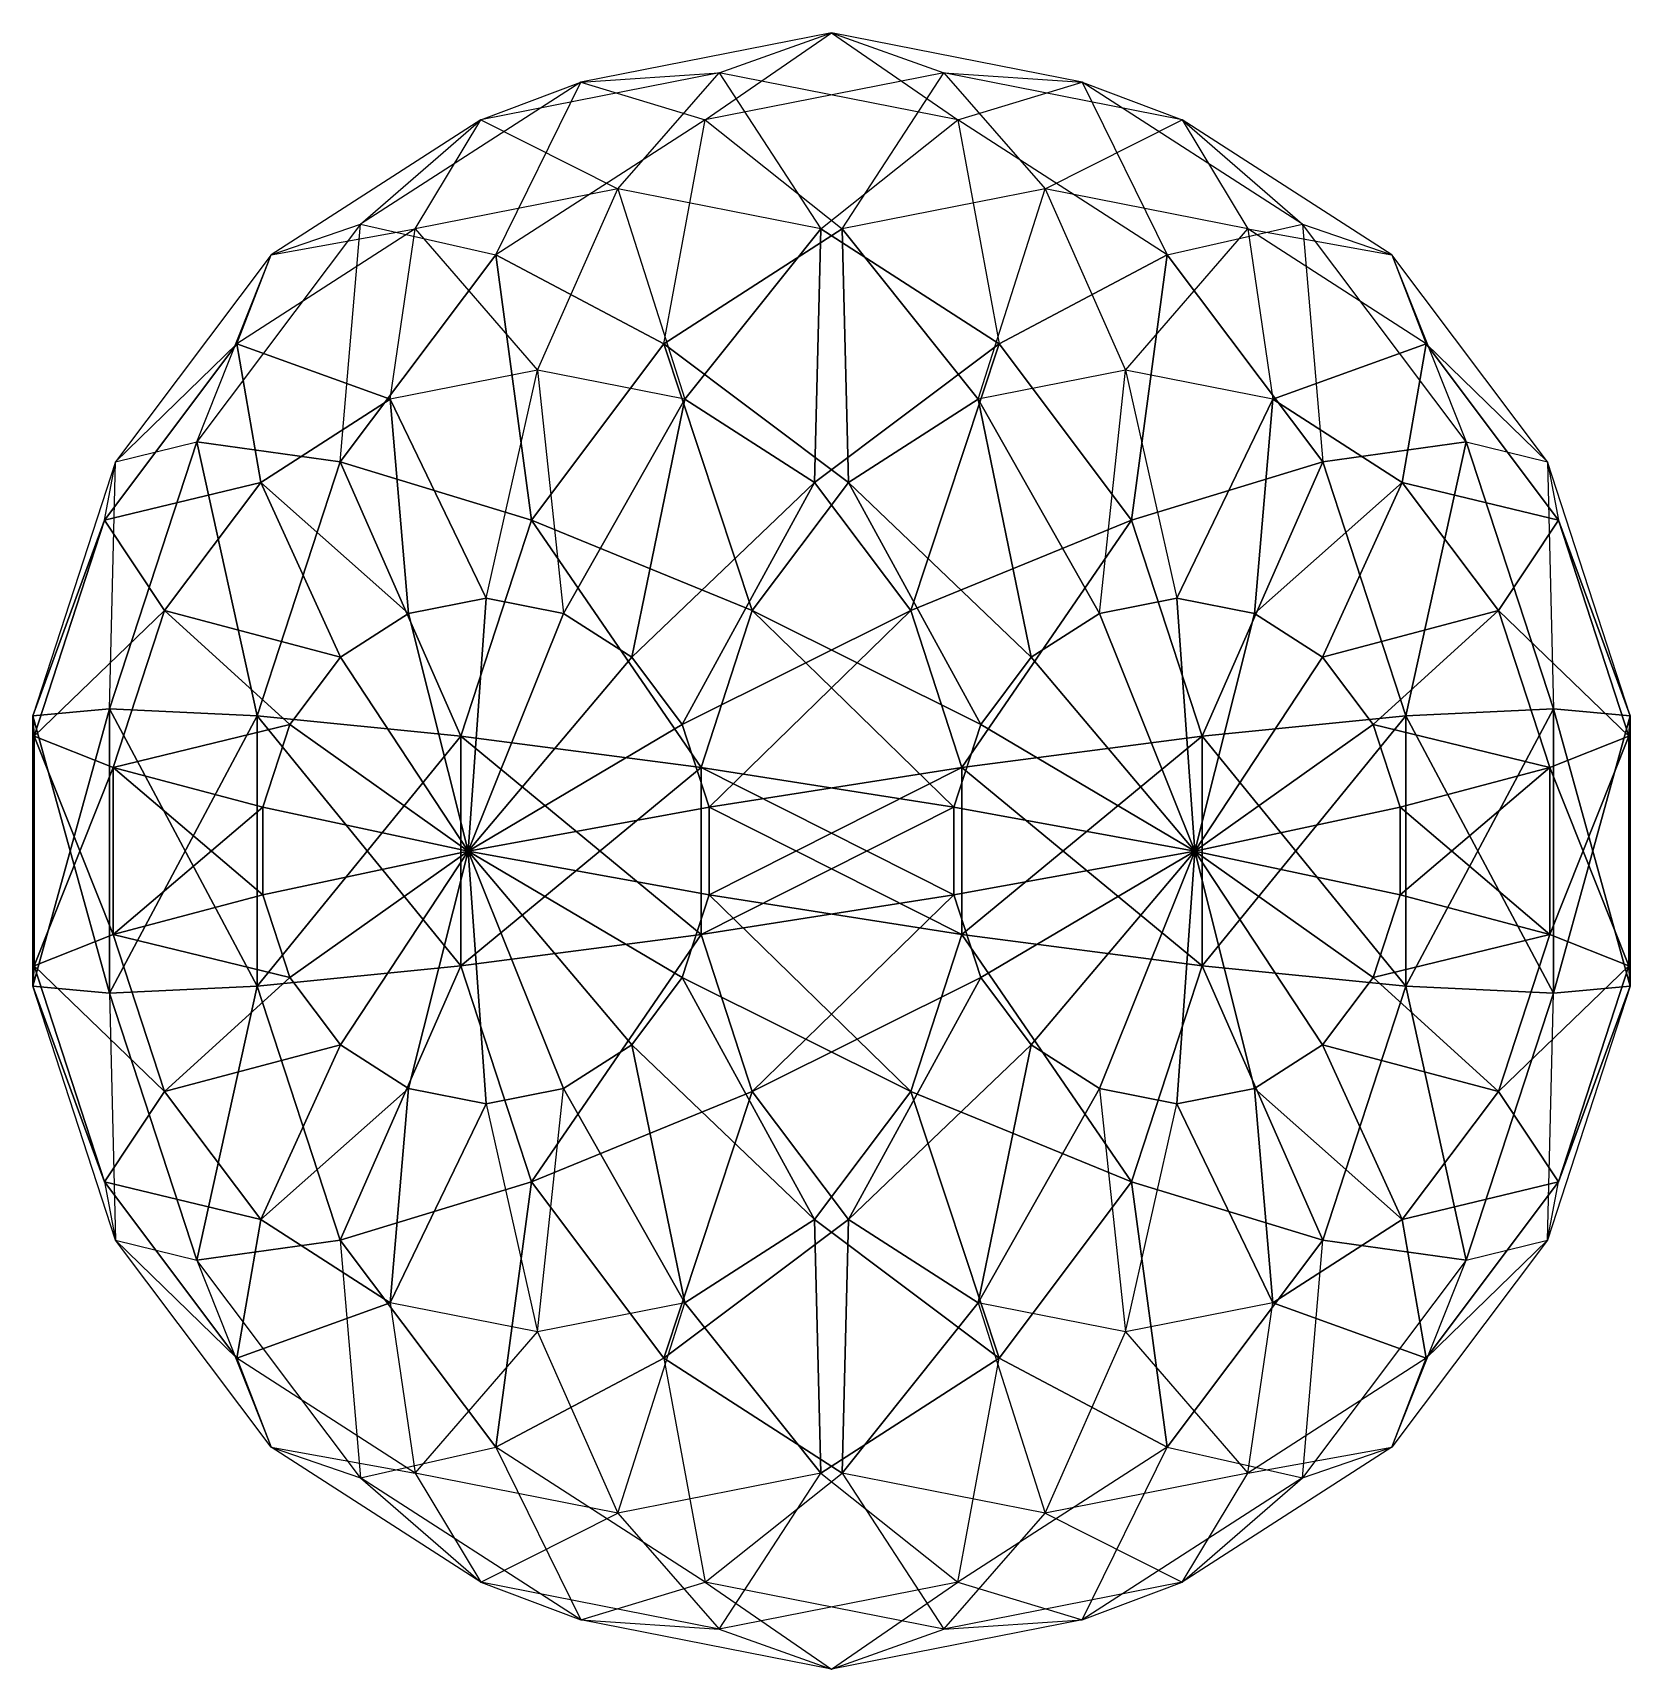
# Model space of a CAD drawing. Header units: metres. Extents: x -103 to 103, y -106 to 106.
import ezdxf

# ---------------------------------------------------------------- set-up
doc = ezdxf.new("R2010")
doc.units = ezdxf.units.M

msp = doc.modelspace()

# ---------------------------------------------------------------- linework, layer by layer
at = {"color": 4, "linetype": 'CONTINUOUS'}
for points in [[(-32.44, 99.48, -14.55), (-16.33, 94.61, -40.35), (0, 105.87)], [(-14.53, 100.68, 26.52), (0, 105.87), (-32.44, 99.48, -14.55)], [(-16.33, 94.61, -40.35), (0, 105.87), (-32.44, 99.48, -14.55)], [(-32.44, 99.48, -14.55), (-14.53, 100.68, 26.52), (0, 105.87)], [(0, 105.87), (14.53, 100.68, -26.52), (-16.33, 94.61, -40.35)], [(-16.33, 94.61, -40.35), (0, 105.87), (14.53, 100.68, -26.52)], [(-14.53, 100.68, 26.52), (0, 105.87), (16.33, 94.61, 40.35)], [(0, 105.87), (16.33, 94.61, 40.35), (-14.53, 100.68, 26.52)], [(0, 105.87), (14.53, 100.68, -26.52), (32.44, 99.48, 14.55)], [(16.33, 94.61, 40.35), (32.44, 99.48, 14.55), (0, 105.87)], [(14.53, 100.68, -26.52), (32.44, 99.48, 14.55), (0, 105.87)], [(0, 105.87), (16.33, 94.61, 40.35), (32.44, 99.48, 14.55)], [(-45.38, 94.61, 12.69), (-32.44, 99.48, -14.55), (-14.53, 100.68, 26.52)], [(-27.63, 85.65, 50.45), (-14.53, 100.68, 26.52), (-45.38, 94.61, 12.69)], [(-32.44, 99.48, -14.55), (-14.53, 100.68, 26.52), (-45.38, 94.61, 12.69)], [(-45.38, 94.61, 12.69), (-27.63, 85.65, 50.45), (-14.53, 100.68, 26.52)], [(-27.63, 85.65, 50.45), (-14.53, 100.68, 26.52), (-1.38, 80.48, 62.21)], [(-14.53, 100.68, 26.52), (-1.38, 80.48, 62.21), (-27.63, 85.65, 50.45)], [(-16.33, 94.61, -40.35), (1.38, 80.48, -62.21), (14.53, 100.68, -26.52)], [(1.38, 80.48, -62.21), (14.53, 100.68, -26.52), (-16.33, 94.61, -40.35)], [(-1.38, 80.48, 62.21), (16.33, 94.61, 40.35), (-14.53, 100.68, 26.52)], [(-14.53, 100.68, 26.52), (-1.38, 80.48, 62.21), (16.33, 94.61, 40.35)], [(14.53, 100.68, -26.52), (27.63, 85.65, -50.45), (1.38, 80.48, -62.21)], [(1.38, 80.48, -62.21), (14.53, 100.68, -26.52), (27.63, 85.65, -50.45)], [(14.53, 100.68, -26.52), (27.63, 85.65, -50.45), (45.38, 94.61, -12.69)], [(32.44, 99.48, 14.55), (45.38, 94.61, -12.69), (14.53, 100.68, -26.52)], [(27.63, 85.65, -50.45), (45.38, 94.61, -12.69), (14.53, 100.68, -26.52)], [(14.53, 100.68, -26.52), (32.44, 99.48, 14.55), (45.38, 94.61, -12.69)], [(-60.97, 81.1, -27.34), (-43.46, 77.13, -52.52), (-32.44, 99.48, -14.55)], [(-45.38, 94.61, 12.69), (-32.44, 99.48, -14.55), (-60.97, 81.1, -27.34)], [(-43.46, 77.13, -52.52), (-32.44, 99.48, -14.55), (-60.97, 81.1, -27.34)], [(-60.97, 81.1, -27.34), (-45.38, 94.61, 12.69), (-32.44, 99.48, -14.55)], [(-32.44, 99.48, -14.55), (-16.33, 94.61, -40.35), (-43.46, 77.13, -52.52)], [(-43.46, 77.13, -52.52), (-32.44, 99.48, -14.55), (-16.33, 94.61, -40.35)], [(16.33, 94.61, 40.35), (32.44, 99.48, 14.55), (43.46, 77.13, 52.52)], [(32.44, 99.48, 14.55), (43.46, 77.13, 52.52), (16.33, 94.61, 40.35)], [(32.44, 99.48, 14.55), (45.38, 94.61, -12.69), (60.97, 81.1, 27.34)], [(43.46, 77.13, 52.52), (60.97, 81.1, 27.34), (32.44, 99.48, 14.55)], [(45.38, 94.61, -12.69), (60.97, 81.1, 27.34), (32.44, 99.48, 14.55)], [(32.44, 99.48, 14.55), (43.46, 77.13, 52.52), (60.97, 81.1, 27.34)], [(-72.51, 77.13, 0.52), (-60.97, 81.1, -27.34), (-45.38, 94.61, 12.69)], [(-53.88, 80.48, 38.68), (-45.38, 94.61, 12.69), (-72.51, 77.13, 0.52)], [(-60.97, 81.1, -27.34), (-45.38, 94.61, 12.69), (-72.51, 77.13, 0.52)], [(-72.51, 77.13, 0.52), (-53.88, 80.48, 38.68), (-45.38, 94.61, 12.69)], [(-53.88, 80.48, 38.68), (-45.38, 94.61, 12.69), (-27.63, 85.65, 50.45)], [(-45.38, 94.61, 12.69), (-27.63, 85.65, 50.45), (-53.88, 80.48, 38.68)], [(-43.46, 77.13, -52.52), (-21.7, 65.61, -72.56), (-16.33, 94.61, -40.35)], [(-21.7, 65.61, -72.56), (-16.33, 94.61, -40.35), (-43.46, 77.13, -52.52)], [(-16.33, 94.61, -40.35), (1.38, 80.48, -62.21), (-21.7, 65.61, -72.56)], [(-21.7, 65.61, -72.56), (-16.33, 94.61, -40.35), (1.38, 80.48, -62.21)], [(-1.38, 80.48, 62.21), (16.33, 94.61, 40.35), (21.7, 65.61, 72.56)], [(16.33, 94.61, 40.35), (21.7, 65.61, 72.56), (-1.38, 80.48, 62.21)], [(21.7, 65.61, 72.56), (43.46, 77.13, 52.52), (16.33, 94.61, 40.35)], [(16.33, 94.61, 40.35), (21.7, 65.61, 72.56), (43.46, 77.13, 52.52)], [(45.38, 94.61, -12.69), (53.88, 80.48, -38.68), (27.63, 85.65, -50.45)], [(27.63, 85.65, -50.45), (45.38, 94.61, -12.69), (53.88, 80.48, -38.68)], [(45.38, 94.61, -12.69), (53.88, 80.48, -38.68), (72.51, 77.13, -0.52)], [(60.97, 81.1, 27.34), (72.51, 77.13, -0.52), (45.38, 94.61, -12.69)], [(53.88, 80.48, -38.68), (72.51, 77.13, -0.52), (45.38, 94.61, -12.69)], [(45.38, 94.61, -12.69), (60.97, 81.1, 27.34), (72.51, 77.13, -0.52)], [(-38.03, 62.23, 69.43), (-27.63, 85.65, 50.45), (-53.88, 80.48, 38.68)], [(-53.88, 80.48, 38.68), (-38.03, 62.23, 69.43), (-27.63, 85.65, 50.45)], [(-38.03, 62.23, 69.43), (-27.63, 85.65, 50.45), (-18.96, 58.47, 77.98)], [(-27.63, 85.65, 50.45), (-18.96, 58.47, 77.98), (-38.03, 62.23, 69.43)], [(-18.96, 58.47, 77.98), (-1.38, 80.48, 62.21), (-27.63, 85.65, 50.45)], [(-27.63, 85.65, 50.45), (-18.96, 58.47, 77.98), (-1.38, 80.48, 62.21)], [(1.38, 80.48, -62.21), (18.96, 58.47, -77.98), (27.63, 85.65, -50.45)], [(18.96, 58.47, -77.98), (27.63, 85.65, -50.45), (1.38, 80.48, -62.21)], [(27.63, 85.65, -50.45), (38.03, 62.23, -69.43), (18.96, 58.47, -77.98)], [(18.96, 58.47, -77.98), (27.63, 85.65, -50.45), (38.03, 62.23, -69.43)], [(27.63, 85.65, -50.45), (38.03, 62.23, -69.43), (53.88, 80.48, -38.68)], [(38.03, 62.23, -69.43), (53.88, 80.48, -38.68), (27.63, 85.65, -50.45)], [(-82.15, 52.93, -36.83), (-63.6, 50.34, -61.55), (-60.97, 81.1, -27.34)], [(-72.51, 77.13, 0.52), (-60.97, 81.1, -27.34), (-82.15, 52.93, -36.83)], [(-63.6, 50.34, -61.55), (-60.97, 81.1, -27.34), (-82.15, 52.93, -36.83)], [(-82.15, 52.93, -36.83), (-72.51, 77.13, 0.52), (-60.97, 81.1, -27.34)], [(-76.96, 65.61, 28.33), (-72.51, 77.13, 0.52), (-53.88, 80.48, 38.68)], [(-57.1, 58.47, 60.88), (-53.88, 80.48, 38.68), (-76.96, 65.61, 28.33)], [(-72.51, 77.13, 0.52), (-53.88, 80.48, 38.68), (-76.96, 65.61, 28.33)], [(-76.96, 65.61, 28.33), (-57.1, 58.47, 60.88), (-53.88, 80.48, 38.68)], [(-60.97, 81.1, -27.34), (-43.46, 77.13, -52.52), (-63.6, 50.34, -61.55)], [(-63.6, 50.34, -61.55), (-60.97, 81.1, -27.34), (-43.46, 77.13, -52.52)], [(-57.1, 58.47, 60.88), (-53.88, 80.48, 38.68), (-38.03, 62.23, 69.43)], [(-53.88, 80.48, 38.68), (-38.03, 62.23, 69.43), (-57.1, 58.47, 60.88)], [(-21.7, 65.61, -72.56), (2.19, 47.67, -85.5), (1.38, 80.48, -62.21)], [(1.38, 80.48, -62.21), (2.19, 47.67, -85.5), (-21.7, 65.61, -72.56)], [(-18.96, 58.47, 77.98), (-1.38, 80.48, 62.21), (-2.19, 47.67, 85.5)], [(-2.19, 47.67, 85.5), (-1.38, 80.48, 62.21), (-18.96, 58.47, 77.98)], [(-2.19, 47.67, 85.5), (21.7, 65.61, 72.56), (-1.38, 80.48, 62.21)], [(-2.19, 47.67, 85.5), (-1.38, 80.48, 62.21), (21.7, 65.61, 72.56)], [(1.38, 80.48, -62.21), (18.96, 58.47, -77.98), (2.19, 47.67, -85.5)], [(1.38, 80.48, -62.21), (2.19, 47.67, -85.5), (18.96, 58.47, -77.98)], [(53.88, 80.48, -38.68), (57.1, 58.47, -60.88), (38.03, 62.23, -69.43)], [(38.03, 62.23, -69.43), (53.88, 80.48, -38.68), (57.1, 58.47, -60.88)], [(43.46, 77.13, 52.52), (60.97, 81.1, 27.34), (63.6, 50.34, 61.55)], [(60.97, 81.1, 27.34), (63.6, 50.34, 61.55), (43.46, 77.13, 52.52)], [(53.88, 80.48, -38.68), (57.1, 58.47, -60.88), (76.96, 65.61, -28.33)], [(72.51, 77.13, -0.52), (76.96, 65.61, -28.33), (53.88, 80.48, -38.68)], [(57.1, 58.47, -60.88), (76.96, 65.61, -28.33), (53.88, 80.48, -38.68)], [(53.88, 80.48, -38.68), (72.51, 77.13, -0.52), (76.96, 65.61, -28.33)], [(60.97, 81.1, 27.34), (72.51, 77.13, -0.52), (82.15, 52.93, 36.83)], [(63.6, 50.34, 61.55), (82.15, 52.93, 36.83), (60.97, 81.1, 27.34)], [(72.51, 77.13, -0.52), (82.15, 52.93, 36.83), (60.97, 81.1, 27.34)], [(60.97, 81.1, 27.34), (63.6, 50.34, 61.55), (82.15, 52.93, 36.83)], [(-92.65, 50.34, -8.51), (-82.15, 52.93, -36.83), (-72.51, 77.13, 0.52)], [(-76.96, 65.61, 28.33), (-72.51, 77.13, 0.52), (-92.65, 50.34, -8.51)], [(-82.15, 52.93, -36.83), (-72.51, 77.13, 0.52), (-92.65, 50.34, -8.51)], [(-92.65, 50.34, -8.51), (-76.96, 65.61, 28.33), (-72.51, 77.13, 0.52)], [(-63.6, 50.34, -61.55), (-38.83, 42.82, -80.24), (-43.46, 77.13, -52.52)], [(-43.46, 77.13, -52.52), (-38.83, 42.82, -80.24), (-63.6, 50.34, -61.55)], [(-43.46, 77.13, -52.52), (-21.7, 65.61, -72.56), (-38.83, 42.82, -80.24)], [(-43.46, 77.13, -52.52), (-38.83, 42.82, -80.24), (-21.7, 65.61, -72.56)], [(21.7, 65.61, 72.56), (43.46, 77.13, 52.52), (38.83, 42.82, 80.24)], [(38.83, 42.82, 80.24), (43.46, 77.13, 52.52), (21.7, 65.61, 72.56)], [(38.83, 42.82, 80.24), (63.6, 50.34, 61.55), (43.46, 77.13, 52.52)], [(38.83, 42.82, 80.24), (43.46, 77.13, 52.52), (63.6, 50.34, 61.55)], [(72.51, 77.13, -0.52), (76.96, 65.61, -28.33), (92.65, 50.34, 8.51)], [(82.15, 52.93, 36.83), (92.65, 50.34, 8.51), (72.51, 77.13, -0.52)], [(76.96, 65.61, -28.33), (92.65, 50.34, 8.51), (72.51, 77.13, -0.52)], [(72.51, 77.13, -0.52), (82.15, 52.93, 36.83), (92.65, 50.34, 8.51)], [(-94.09, 42.82, 20.65), (-92.65, 50.34, -8.51), (-76.96, 65.61, 28.33)], [(-76.96, 65.61, 28.33), (-73.87, 47.67, 53.36), (-94.09, 42.82, 20.65)], [(-92.65, 50.34, -8.51), (-76.96, 65.61, 28.33), (-94.09, 42.82, 20.65)], [(-94.09, 42.82, 20.65), (-73.87, 47.67, 53.36), (-76.96, 65.61, 28.33)], [(-76.96, 65.61, 28.33), (-73.87, 47.67, 53.36), (-57.1, 58.47, 60.88)], [(-76.96, 65.61, 28.33), (-57.1, 58.47, 60.88), (-73.87, 47.67, 53.36)], [(-38.83, 42.82, -80.24), (-10.26, 31.11, -91.08), (-21.7, 65.61, -72.56)], [(-21.7, 65.61, -72.56), (-10.26, 31.11, -91.08), (-38.83, 42.82, -80.24)], [(-21.7, 65.61, -72.56), (2.19, 47.67, -85.5), (-10.26, 31.11, -91.08)], [(-21.7, 65.61, -72.56), (-10.26, 31.11, -91.08), (2.19, 47.67, -85.5)], [(-2.19, 47.67, 85.5), (21.7, 65.61, 72.56), (10.26, 31.11, 91.08)], [(10.26, 31.11, 91.08), (21.7, 65.61, 72.56), (-2.19, 47.67, 85.5)], [(10.26, 31.11, 91.08), (38.83, 42.82, 80.24), (21.7, 65.61, 72.56)], [(10.26, 31.11, 91.08), (21.7, 65.61, 72.56), (38.83, 42.82, 80.24)], [(73.87, 47.67, -53.36), (76.96, 65.61, -28.33), (57.1, 58.47, -60.88)], [(57.1, 58.47, -60.88), (76.96, 65.61, -28.33), (73.87, 47.67, -53.36)], [(73.87, 47.67, -53.36), (76.96, 65.61, -28.33), (94.09, 42.82, -20.65)], [(73.87, 47.67, -53.36), (94.09, 42.82, -20.65), (76.96, 65.61, -28.33)], [(92.65, 50.34, 8.51), (94.09, 42.82, -20.65), (76.96, 65.61, -28.33)], [(76.96, 65.61, -28.33), (92.65, 50.34, 8.51), (94.09, 42.82, -20.65)], [(-44.71, 32.71, 81.62), (-38.03, 62.23, 69.43), (-57.1, 58.47, 60.88)], [(-57.1, 58.47, 60.88), (-44.71, 32.71, 81.62), (-38.03, 62.23, 69.43)], [(-44.71, 32.71, 81.62), (-38.03, 62.23, 69.43), (-34.68, 30.74, 86.12)], [(-38.03, 62.23, 69.43), (-34.68, 30.74, 86.12), (-44.71, 32.71, 81.62)], [(-34.68, 30.74, 86.12), (-18.96, 58.47, 77.98), (-38.03, 62.23, 69.43)], [(-38.03, 62.23, 69.43), (-34.68, 30.74, 86.12), (-18.96, 58.47, 77.98)], [(18.96, 58.47, -77.98), (34.68, 30.74, -86.12), (38.03, 62.23, -69.43)], [(34.68, 30.74, -86.12), (38.03, 62.23, -69.43), (18.96, 58.47, -77.98)], [(38.03, 62.23, -69.43), (44.71, 32.71, -81.62), (34.68, 30.74, -86.12)], [(34.68, 30.74, -86.12), (38.03, 62.23, -69.43), (44.71, 32.71, -81.62)], [(38.03, 62.23, -69.43), (44.71, 32.71, -81.62), (57.1, 58.47, -60.88)], [(44.71, 32.71, -81.62), (57.1, 58.47, -60.88), (38.03, 62.23, -69.43)], [(-57.1, 58.47, 60.88), (-54.73, 30.74, 77.13), (-73.87, 47.67, 53.36)], [(-73.87, 47.67, 53.36), (-54.73, 30.74, 77.13), (-57.1, 58.47, 60.88)], [(-57.1, 58.47, 60.88), (-54.73, 30.74, 77.13), (-44.71, 32.71, 81.62)], [(-57.1, 58.47, 60.88), (-44.71, 32.71, 81.62), (-54.73, 30.74, 77.13)], [(-34.68, 30.74, 86.12), (-18.96, 58.47, 77.98), (-25.86, 25.06, 90.07)], [(-25.86, 25.06, 90.07), (-18.96, 58.47, 77.98), (-34.68, 30.74, 86.12)], [(-25.86, 25.06, 90.07), (-2.19, 47.67, 85.5), (-18.96, 58.47, 77.98)], [(-25.86, 25.06, 90.07), (-18.96, 58.47, 77.98), (-2.19, 47.67, 85.5)], [(2.19, 47.67, -85.5), (25.86, 25.06, -90.07), (18.96, 58.47, -77.98)], [(18.96, 58.47, -77.98), (25.86, 25.06, -90.07), (2.19, 47.67, -85.5)], [(18.96, 58.47, -77.98), (34.68, 30.74, -86.12), (25.86, 25.06, -90.07)], [(18.96, 58.47, -77.98), (25.86, 25.06, -90.07), (34.68, 30.74, -86.12)], [(54.73, 30.74, -77.13), (57.1, 58.47, -60.88), (44.71, 32.71, -81.62)], [(44.71, 32.71, -81.62), (57.1, 58.47, -60.88), (54.73, 30.74, -77.13)], [(54.73, 30.74, -77.13), (57.1, 58.47, -60.88), (73.87, 47.67, -53.36)], [(54.73, 30.74, -77.13), (73.87, 47.67, -53.36), (57.1, 58.47, -60.88)], [(-93.42, 18.38, -41.88), (-74.32, 17.48, -66.35), (-82.15, 52.93, -36.83)], [(-92.65, 50.34, -8.51), (-82.15, 52.93, -36.83), (-93.42, 18.38, -41.88)], [(-82.15, 52.93, -36.83), (-74.32, 17.48, -66.35), (-93.42, 18.38, -41.88)], [(-93.42, 18.38, -41.88), (-92.65, 50.34, -8.51), (-82.15, 52.93, -36.83)], [(-82.15, 52.93, -36.83), (-63.6, 50.34, -61.55), (-74.32, 17.48, -66.35)], [(-82.15, 52.93, -36.83), (-74.32, 17.48, -66.35), (-63.6, 50.34, -61.55)], [(63.6, 50.34, 61.55), (82.15, 52.93, 36.83), (74.32, 17.48, 66.35)], [(74.32, 17.48, 66.35), (82.15, 52.93, 36.83), (63.6, 50.34, 61.55)], [(74.32, 17.48, 66.35), (93.42, 18.38, 41.88), (82.15, 52.93, 36.83)], [(74.32, 17.48, 66.35), (82.15, 52.93, 36.83), (93.42, 18.38, 41.88)], [(82.15, 52.93, 36.83), (92.65, 50.34, 8.51), (93.42, 18.38, 41.88)], [(92.65, 50.34, 8.51), (93.42, 18.38, 41.88), (82.15, 52.93, 36.83)], [(-103.37, 17.48, -13.31), (-93.42, 18.38, -41.88), (-92.65, 50.34, -8.51)], [(-94.09, 42.82, 20.65), (-92.65, 50.34, -8.51), (-103.37, 17.48, -13.31)], [(-93.42, 18.38, -41.88), (-92.65, 50.34, -8.51), (-103.37, 17.48, -13.31)], [(-103.37, 17.48, -13.31), (-94.09, 42.82, 20.65), (-92.65, 50.34, -8.51)], [(-74.32, 17.48, -66.35), (-47.95, 14.87, -84.33), (-63.6, 50.34, -61.55)], [(-63.6, 50.34, -61.55), (-47.95, 14.87, -84.33), (-74.32, 17.48, -66.35)], [(-63.6, 50.34, -61.55), (-38.83, 42.82, -80.24), (-47.95, 14.87, -84.33)], [(-63.6, 50.34, -61.55), (-47.95, 14.87, -84.33), (-38.83, 42.82, -80.24)], [(38.83, 42.82, 80.24), (63.6, 50.34, 61.55), (47.95, 14.87, 84.33)], [(47.95, 14.87, 84.33), (63.6, 50.34, 61.55), (38.83, 42.82, 80.24)], [(47.95, 14.87, 84.33), (74.32, 17.48, 66.35), (63.6, 50.34, 61.55)], [(47.95, 14.87, 84.33), (63.6, 50.34, 61.55), (74.32, 17.48, 66.35)], [(92.65, 50.34, 8.51), (94.09, 42.82, -20.65), (103.37, 17.48, 13.31)], [(93.42, 18.38, 41.88), (103.37, 17.48, 13.31), (92.65, 50.34, 8.51)], [(94.09, 42.82, -20.65), (103.37, 17.48, 13.31), (92.65, 50.34, 8.51)], [(92.65, 50.34, 8.51), (93.42, 18.38, 41.88), (103.37, 17.48, 13.31)], [(-94.09, 42.82, 20.65), (-86.31, 31.11, 47.78), (-73.87, 47.67, 53.36)], [(-94.09, 42.82, 20.65), (-73.87, 47.67, 53.36), (-86.31, 31.11, 47.78)], [(-73.87, 47.67, 53.36), (-63.55, 25.06, 73.18), (-86.31, 31.11, 47.78)], [(-86.31, 31.11, 47.78), (-63.55, 25.06, 73.18), (-73.87, 47.67, 53.36)], [(-73.87, 47.67, 53.36), (-63.55, 25.06, 73.18), (-54.73, 30.74, 77.13)], [(-73.87, 47.67, 53.36), (-54.73, 30.74, 77.13), (-63.55, 25.06, 73.18)], [(-25.86, 25.06, 90.07), (-2.19, 47.67, 85.5), (-19.32, 16.36, 93)], [(-19.32, 16.36, 93), (-2.19, 47.67, 85.5), (-25.86, 25.06, 90.07)], [(-19.32, 16.36, 93), (10.26, 31.11, 91.08), (-2.19, 47.67, 85.5)], [(-19.32, 16.36, 93), (-2.19, 47.67, 85.5), (10.26, 31.11, 91.08)], [(-10.26, 31.11, -91.08), (19.32, 16.36, -93), (2.19, 47.67, -85.5)], [(2.19, 47.67, -85.5), (19.32, 16.36, -93), (-10.26, 31.11, -91.08)], [(2.19, 47.67, -85.5), (25.86, 25.06, -90.07), (19.32, 16.36, -93)], [(2.19, 47.67, -85.5), (19.32, 16.36, -93), (25.86, 25.06, -90.07)], [(63.55, 25.06, -73.18), (73.87, 47.67, -53.36), (54.73, 30.74, -77.13)], [(54.73, 30.74, -77.13), (73.87, 47.67, -53.36), (63.55, 25.06, -73.18)], [(63.55, 25.06, -73.18), (73.87, 47.67, -53.36), (86.31, 31.11, -47.78)], [(63.55, 25.06, -73.18), (86.31, 31.11, -47.78), (73.87, 47.67, -53.36)], [(86.31, 31.11, -47.78), (94.09, 42.82, -20.65), (73.87, 47.67, -53.36)], [(73.87, 47.67, -53.36), (94.09, 42.82, -20.65), (86.31, 31.11, -47.78)], [(-103.37, 17.48, -13.31), (-103.2, 14.87, 16.56), (-94.09, 42.82, 20.65)], [(-103.37, 17.48, -13.31), (-94.09, 42.82, 20.65), (-103.2, 14.87, 16.56)], [(-94.09, 42.82, 20.65), (-86.31, 31.11, 47.78), (-103.2, 14.87, 16.56)], [(-103.2, 14.87, 16.56), (-86.31, 31.11, 47.78), (-94.09, 42.82, 20.65)], [(-47.95, 14.87, -84.33), (-16.88, 10.81, -94.05), (-38.83, 42.82, -80.24)], [(-38.83, 42.82, -80.24), (-16.88, 10.81, -94.05), (-47.95, 14.87, -84.33)], [(-38.83, 42.82, -80.24), (-10.26, 31.11, -91.08), (-16.88, 10.81, -94.05)], [(-38.83, 42.82, -80.24), (-16.88, 10.81, -94.05), (-10.26, 31.11, -91.08)], [(10.26, 31.11, 91.08), (38.83, 42.82, 80.24), (16.88, 10.81, 94.05)], [(16.88, 10.81, 94.05), (38.83, 42.82, 80.24), (10.26, 31.11, 91.08)], [(16.88, 10.81, 94.05), (47.95, 14.87, 84.33), (38.83, 42.82, 80.24)], [(16.88, 10.81, 94.05), (38.83, 42.82, 80.24), (47.95, 14.87, 84.33)], [(86.31, 31.11, -47.78), (94.09, 42.82, -20.65), (103.2, 14.87, -16.56)], [(86.31, 31.11, -47.78), (103.2, 14.87, -16.56), (94.09, 42.82, -20.65)], [(103.2, 14.87, -16.56), (103.37, 17.48, 13.31), (94.09, 42.82, -20.65)], [(94.09, 42.82, -20.65), (103.37, 17.48, 13.31), (103.2, 14.87, -16.56)], [(-47.01, 0, 85.82), (-44.71, 32.71, 81.62), (-54.73, 30.74, 77.13)], [(-54.73, 30.74, 77.13), (-47.01, 0, 85.82), (-44.71, 32.71, 81.62)], [(-47.01, 0, 85.82), (-34.68, 30.74, 86.12), (-44.71, 32.71, 81.62)], [(-47.01, 0, 85.82), (-44.71, 32.71, 81.62), (-47.01, 0, 85.82)], [(-47.01, 0, 85.82), (-44.71, 32.71, 81.62), (-47.01, 0, 85.82)], [(-47.01, 0, 85.82), (-44.71, 32.71, 81.62), (-34.68, 30.74, 86.12)], [(34.68, 30.74, -86.12), (47.01, 0, -85.82), (44.71, 32.71, -81.62)], [(44.71, 32.71, -81.62), (47.01, 0, -85.82), (34.68, 30.74, -86.12)], [(44.71, 32.71, -81.62), (47.01, 0, -85.82), (47.01, 0, -85.82)], [(44.71, 32.71, -81.62), (47.01, 0, -85.82), (54.73, 30.74, -77.13)], [(44.71, 32.71, -81.62), (47.01, 0, -85.82), (47.01, 0, -85.82)], [(47.01, 0, -85.82), (54.73, 30.74, -77.13), (44.71, 32.71, -81.62)], [(-103.2, 14.87, 16.56), (-92.94, 10.81, 44.81), (-86.31, 31.11, 47.78)], [(-103.2, 14.87, 16.56), (-86.31, 31.11, 47.78), (-92.94, 10.81, 44.81)], [(-86.31, 31.11, 47.78), (-70.09, 16.36, 70.24), (-92.94, 10.81, 44.81)], [(-92.94, 10.81, 44.81), (-70.09, 16.36, 70.24), (-86.31, 31.11, 47.78)], [(-86.31, 31.11, 47.78), (-70.09, 16.36, 70.24), (-63.55, 25.06, 73.18)], [(-86.31, 31.11, 47.78), (-63.55, 25.06, 73.18), (-70.09, 16.36, 70.24)], [(-54.73, 30.74, 77.13), (-47.01, 0, 85.82), (-63.55, 25.06, 73.18)], [(-63.55, 25.06, 73.18), (-47.01, 0, 85.82), (-54.73, 30.74, 77.13)], [(-54.73, 30.74, 77.13), (-47.01, 0, 85.82), (-47.01, 0, 85.82)], [(-54.73, 30.74, 77.13), (-47.01, 0, 85.82), (-47.01, 0, 85.82)], [(-47.01, 0, 85.82), (-34.68, 30.74, 86.12), (-25.86, 25.06, 90.07)], [(-47.01, 0, 85.82), (-25.86, 25.06, 90.07), (-34.68, 30.74, 86.12)], [(-19.32, 16.36, 93), (10.26, 31.11, 91.08), (-15.84, 5.68, 94.57)], [(-15.84, 5.68, 94.57), (10.26, 31.11, 91.08), (-19.32, 16.36, 93)], [(-16.88, 10.81, -94.05), (15.84, 5.68, -94.57), (-10.26, 31.11, -91.08)], [(-10.26, 31.11, -91.08), (15.84, 5.68, -94.57), (-16.88, 10.81, -94.05)], [(-15.84, 5.68, 94.57), (16.88, 10.81, 94.05), (10.26, 31.11, 91.08)], [(-15.84, 5.68, 94.57), (10.26, 31.11, 91.08), (16.88, 10.81, 94.05)], [(-10.26, 31.11, -91.08), (19.32, 16.36, -93), (15.84, 5.68, -94.57)], [(-10.26, 31.11, -91.08), (15.84, 5.68, -94.57), (19.32, 16.36, -93)], [(34.68, 30.74, -86.12), (47.01, 0, -85.82), (25.86, 25.06, -90.07)], [(25.86, 25.06, -90.07), (47.01, 0, -85.82), (34.68, 30.74, -86.12)], [(47.01, 0, -85.82), (54.73, 30.74, -77.13), (63.55, 25.06, -73.18)], [(47.01, 0, -85.82), (54.73, 30.74, -77.13), (47.01, 0, -85.82)], [(47.01, 0, -85.82), (63.55, 25.06, -73.18), (54.73, 30.74, -77.13)], [(47.01, 0, -85.82), (54.73, 30.74, -77.13), (47.01, 0, -85.82)], [(70.09, 16.36, -70.24), (86.31, 31.11, -47.78), (63.55, 25.06, -73.18)], [(63.55, 25.06, -73.18), (86.31, 31.11, -47.78), (70.09, 16.36, -70.24)], [(70.09, 16.36, -70.24), (86.31, 31.11, -47.78), (92.94, 10.81, -44.81)], [(70.09, 16.36, -70.24), (92.94, 10.81, -44.81), (86.31, 31.11, -47.78)], [(92.94, 10.81, -44.81), (103.2, 14.87, -16.56), (86.31, 31.11, -47.78)], [(86.31, 31.11, -47.78), (103.2, 14.87, -16.56), (92.94, 10.81, -44.81)], [(-63.55, 25.06, 73.18), (-47.01, 0, 85.82), (-70.09, 16.36, 70.24)], [(-70.09, 16.36, 70.24), (-47.01, 0, 85.82), (-63.55, 25.06, 73.18)], [(-63.55, 25.06, 73.18), (-47.01, 0, 85.82), (-47.01, 0, 85.82)], [(-63.55, 25.06, 73.18), (-47.01, 0, 85.82), (-47.01, 0, 85.82)], [(-47.01, 0, 85.82), (-25.86, 25.06, 90.07), (-19.32, 16.36, 93)], [(-47.01, 0, 85.82), (-25.86, 25.06, 90.07), (-47.01, 0, 85.82)], [(-47.01, 0, 85.82), (-19.32, 16.36, 93), (-25.86, 25.06, 90.07)], [(-47.01, 0, 85.82), (-25.86, 25.06, 90.07), (-47.01, 0, 85.82)], [(25.86, 25.06, -90.07), (47.01, 0, -85.82), (19.32, 16.36, -93)], [(19.32, 16.36, -93), (47.01, 0, -85.82), (25.86, 25.06, -90.07)], [(25.86, 25.06, -90.07), (47.01, 0, -85.82), (47.01, 0, -85.82)], [(25.86, 25.06, -90.07), (47.01, 0, -85.82), (47.01, 0, -85.82)], [(47.01, 0, -85.82), (63.55, 25.06, -73.18), (70.09, 16.36, -70.24)], [(47.01, 0, -85.82), (63.55, 25.06, -73.18), (47.01, 0, -85.82)], [(47.01, 0, -85.82), (70.09, 16.36, -70.24), (63.55, 25.06, -73.18)], [(47.01, 0, -85.82), (63.55, 25.06, -73.18), (47.01, 0, -85.82)], [(-103.37, 17.48, -13.31), (-93.42, 18.38, -41.88), (-103.37, -17.48, -13.31)], [(-103.37, -17.48, -13.31), (-93.42, 18.38, -41.88), (-93.42, -18.38, -41.88)], [(-103.37, 17.48, -13.31), (-93.42, -18.38, -41.88), (-93.42, 18.38, -41.88)], [(-103.37, -17.48, -13.31), (-93.42, -18.38, -41.88), (-103.37, 17.48, -13.31)], [(-103.37, 17.48, -13.31), (-103.2, 14.87, 16.56), (-103.2, -14.87, 16.56)], [(-103.37, 17.48, -13.31), (-103.2, -14.87, 16.56), (-103.37, -17.48, -13.31)], [(-103.37, -17.48, -13.31), (-103.2, 14.87, 16.56), (-103.37, 17.48, -13.31)], [(-93.42, 18.38, -41.88), (-74.32, 17.48, -66.35), (-93.42, -18.38, -41.88)], [(-93.42, -18.38, -41.88), (-74.32, -17.48, -66.35), (-93.42, 18.38, -41.88)], [(-93.42, 18.38, -41.88), (-74.32, -17.48, -66.35), (-74.32, 17.48, -66.35)], [(-93.42, -18.38, -41.88), (-74.32, 17.48, -66.35), (-74.32, -17.48, -66.35)], [(-74.32, 17.48, -66.35), (-47.95, 14.87, -84.33), (-74.32, -17.48, -66.35)], [(-74.32, -17.48, -66.35), (-47.95, -14.87, -84.33), (-74.32, 17.48, -66.35)], [(-74.32, 17.48, -66.35), (-47.95, -14.87, -84.33), (-47.95, 14.87, -84.33)], [(47.95, 14.87, 84.33), (74.32, 17.48, 66.35), (47.95, -14.87, 84.33)], [(47.95, 14.87, 84.33), (74.32, -17.48, 66.35), (74.32, 17.48, 66.35)], [(47.95, -14.87, 84.33), (74.32, 17.48, 66.35), (74.32, -17.48, 66.35)], [(74.32, 17.48, 66.35), (93.42, 18.38, 41.88), (74.32, -17.48, 66.35)], [(74.32, 17.48, 66.35), (93.42, -18.38, 41.88), (93.42, 18.38, 41.88)], [(74.32, -17.48, 66.35), (93.42, 18.38, 41.88), (93.42, -18.38, 41.88)], [(74.32, -17.48, 66.35), (93.42, -18.38, 41.88), (74.32, 17.48, 66.35)], [(93.42, -18.38, 41.88), (103.37, -17.48, 13.31), (93.42, 18.38, 41.88)], [(93.42, 18.38, 41.88), (103.37, 17.48, 13.31), (93.42, -18.38, 41.88)], [(93.42, 18.38, 41.88), (103.37, -17.48, 13.31), (103.37, 17.48, 13.31)], [(93.42, -18.38, 41.88), (103.37, 17.48, 13.31), (103.37, -17.48, 13.31)], [(103.2, -14.87, -16.56), (103.37, -17.48, 13.31), (103.37, 17.48, 13.31)], [(103.2, 14.87, -16.56), (103.37, 17.48, 13.31), (103.37, -17.48, 13.31)], [(103.2, -14.87, -16.56), (103.37, 17.48, 13.31), (103.2, 14.87, -16.56)], [(-103.37, -17.48, -13.31), (-103.2, -14.87, 16.56), (-103.2, 14.87, 16.56)], [(-103.2, 14.87, 16.56), (-92.94, 10.81, 44.81), (-92.94, -10.81, 44.81)], [(-103.2, 14.87, 16.56), (-92.94, -10.81, 44.81), (-103.2, -14.87, 16.56)], [(-103.2, -14.87, 16.56), (-92.94, 10.81, 44.81), (-103.2, 14.87, 16.56)], [(-92.94, 10.81, 44.81), (-73.57, 5.68, 68.68), (-70.09, 16.36, 70.24)], [(-92.94, 10.81, 44.81), (-70.09, 16.36, 70.24), (-73.57, 5.68, 68.68)], [(-74.32, -17.48, -66.35), (-47.95, 14.87, -84.33), (-47.95, -14.87, -84.33)], [(-70.09, 16.36, 70.24), (-47.01, 0, 85.82), (-73.57, 5.68, 68.68)], [(-73.57, 5.68, 68.68), (-47.01, 0, 85.82), (-70.09, 16.36, 70.24)], [(-70.09, 16.36, 70.24), (-47.01, 0, 85.82), (-47.01, 0, 85.82)], [(-70.09, 16.36, 70.24), (-47.01, 0, 85.82), (-47.01, 0, 85.82)], [(-47.95, 14.87, -84.33), (-16.88, 10.81, -94.05), (-47.95, -14.87, -84.33)], [(-47.95, -14.87, -84.33), (-16.88, -10.81, -94.05), (-47.95, 14.87, -84.33)], [(-47.95, 14.87, -84.33), (-16.88, -10.81, -94.05), (-16.88, 10.81, -94.05)], [(-47.01, 0, 85.82), (-19.32, 16.36, 93), (-15.84, 5.68, 94.57)], [(-47.01, 0, 85.82), (-19.32, 16.36, 93), (-47.01, 0, 85.82)], [(-47.01, 0, 85.82), (-15.84, 5.68, 94.57), (-19.32, 16.36, 93)], [(-47.01, 0, 85.82), (-19.32, 16.36, 93), (-47.01, 0, 85.82)], [(19.32, 16.36, -93), (47.01, 0, -85.82), (15.84, 5.68, -94.57)], [(15.84, 5.68, -94.57), (47.01, 0, -85.82), (19.32, 16.36, -93)], [(16.88, 10.81, 94.05), (47.95, 14.87, 84.33), (16.88, -10.81, 94.05)], [(16.88, 10.81, 94.05), (47.95, -14.87, 84.33), (47.95, 14.87, 84.33)], [(16.88, -10.81, 94.05), (47.95, 14.87, 84.33), (47.95, -14.87, 84.33)], [(19.32, 16.36, -93), (47.01, 0, -85.82), (47.01, 0, -85.82)], [(19.32, 16.36, -93), (47.01, 0, -85.82), (47.01, 0, -85.82)], [(47.01, 0, -85.82), (70.09, 16.36, -70.24), (73.57, 5.68, -68.68)], [(47.01, 0, -85.82), (70.09, 16.36, -70.24), (47.01, 0, -85.82)], [(47.01, 0, -85.82), (73.57, 5.68, -68.68), (70.09, 16.36, -70.24)], [(47.01, 0, -85.82), (70.09, 16.36, -70.24), (47.01, 0, -85.82)], [(47.95, -14.87, 84.33), (74.32, -17.48, 66.35), (47.95, 14.87, 84.33)], [(73.57, 5.68, -68.68), (92.94, 10.81, -44.81), (70.09, 16.36, -70.24)], [(70.09, 16.36, -70.24), (92.94, 10.81, -44.81), (73.57, 5.68, -68.68)], [(92.94, -10.81, -44.81), (103.2, -14.87, -16.56), (103.2, 14.87, -16.56)], [(92.94, 10.81, -44.81), (103.2, 14.87, -16.56), (103.2, -14.87, -16.56)], [(92.94, -10.81, -44.81), (103.2, 14.87, -16.56), (92.94, 10.81, -44.81)], [(103.2, 14.87, -16.56), (103.37, -17.48, 13.31), (103.2, -14.87, -16.56)], [(-103.2, -14.87, 16.56), (-92.94, -10.81, 44.81), (-92.94, 10.81, 44.81)], [(-92.94, 10.81, 44.81), (-73.57, 5.68, 68.68), (-73.57, -5.68, 68.68)], [(-92.94, 10.81, 44.81), (-73.57, -5.68, 68.68), (-92.94, -10.81, 44.81)], [(-92.94, -10.81, 44.81), (-73.57, 5.68, 68.68), (-92.94, 10.81, 44.81)], [(-47.95, -14.87, -84.33), (-16.88, 10.81, -94.05), (-16.88, -10.81, -94.05)], [(-16.88, 10.81, -94.05), (15.84, 5.68, -94.57), (-16.88, -10.81, -94.05)], [(-16.88, -10.81, -94.05), (15.84, -5.68, -94.57), (-16.88, 10.81, -94.05)], [(-16.88, 10.81, -94.05), (15.84, -5.68, -94.57), (15.84, 5.68, -94.57)], [(-15.84, 5.68, 94.57), (16.88, 10.81, 94.05), (-15.84, -5.68, 94.57)], [(-15.84, 5.68, 94.57), (16.88, -10.81, 94.05), (16.88, 10.81, 94.05)], [(-15.84, -5.68, 94.57), (16.88, 10.81, 94.05), (16.88, -10.81, 94.05)], [(16.88, -10.81, 94.05), (47.95, -14.87, 84.33), (16.88, 10.81, 94.05)], [(73.57, -5.68, -68.68), (92.94, -10.81, -44.81), (92.94, 10.81, -44.81)], [(73.57, 5.68, -68.68), (92.94, 10.81, -44.81), (92.94, -10.81, -44.81)], [(73.57, -5.68, -68.68), (92.94, 10.81, -44.81), (73.57, 5.68, -68.68)], [(92.94, 10.81, -44.81), (103.2, -14.87, -16.56), (92.94, -10.81, -44.81)], [(-92.94, -10.81, 44.81), (-73.57, -5.68, 68.68), (-73.57, 5.68, 68.68)], [(-73.57, 5.68, 68.68), (-47.01, 0, 85.82), (-47.01, 0, 85.82)], [(-73.57, 5.68, 68.68), (-47.01, 0, 85.82), (-47.01, 0, 85.82)], [(-73.57, 5.68, 68.68), (-47.01, 0, 85.82), (-47.01, 0, 85.82)], [(-73.57, 5.68, 68.68), (-47.01, 0, 85.82), (-73.57, -5.68, 68.68)], [(-73.57, -5.68, 68.68), (-47.01, 0, 85.82), (-73.57, 5.68, 68.68)], [(-47.01, 0, 85.82), (-15.84, 5.68, 94.57), (-47.01, 0, 85.82)], [(-47.01, 0, 85.82), (-15.84, 5.68, 94.57), (-47.01, 0, 85.82)], [(-47.01, 0, 85.82), (-15.84, -5.68, 94.57), (-15.84, 5.68, 94.57)], [(-47.01, 0, 85.82), (-15.84, 5.68, 94.57), (-15.84, -5.68, 94.57)], [(-47.01, 0, 85.82), (-15.84, 5.68, 94.57), (-47.01, 0, 85.82)], [(-16.88, -10.81, -94.05), (15.84, 5.68, -94.57), (15.84, -5.68, -94.57)], [(-15.84, -5.68, 94.57), (16.88, -10.81, 94.05), (-15.84, 5.68, 94.57)], [(15.84, 5.68, -94.57), (47.01, 0, -85.82), (47.01, 0, -85.82)], [(15.84, 5.68, -94.57), (47.01, 0, -85.82), (15.84, -5.68, -94.57)], [(15.84, -5.68, -94.57), (47.01, 0, -85.82), (15.84, 5.68, -94.57)], [(15.84, 5.68, -94.57), (47.01, 0, -85.82), (47.01, 0, -85.82)], [(15.84, 5.68, -94.57), (47.01, 0, -85.82), (47.01, 0, -85.82)], [(47.01, 0, -85.82), (73.57, -5.68, -68.68), (73.57, 5.68, -68.68)], [(47.01, 0, -85.82), (73.57, 5.68, -68.68), (73.57, -5.68, -68.68)], [(47.01, 0, -85.82), (73.57, 5.68, -68.68), (47.01, 0, -85.82)], [(47.01, 0, -85.82), (73.57, 5.68, -68.68), (47.01, 0, -85.82)], [(47.01, 0, -85.82), (73.57, 5.68, -68.68), (47.01, 0, -85.82)], [(73.57, 5.68, -68.68), (92.94, -10.81, -44.81), (73.57, -5.68, -68.68)], [(-73.57, -5.68, 68.68), (-47.01, 0, 85.82), (-47.01, 0, 85.82)], [(-47.01, 0, 85.82), (-15.84, -5.68, 94.57), (-47.01, 0, 85.82)], [(15.84, -5.68, -94.57), (47.01, 0, -85.82), (47.01, 0, -85.82)], [(47.01, 0, -85.82), (73.57, -5.68, -68.68), (47.01, 0, -85.82)], [(-73.57, -5.68, 68.68), (-47.01, 0, 85.82), (-47.01, 0, 85.82)], [(-70.09, -16.36, 70.24), (-47.01, 0, 85.82), (-73.57, -5.68, 68.68)], [(-73.57, -5.68, 68.68), (-47.01, 0, 85.82), (-70.09, -16.36, 70.24)], [(-73.57, -5.68, 68.68), (-47.01, 0, 85.82), (-47.01, 0, 85.82)], [(-70.09, -16.36, 70.24), (-47.01, 0, 85.82), (-47.01, 0, 85.82)], [(-63.55, -25.06, 73.18), (-47.01, 0, 85.82), (-70.09, -16.36, 70.24)], [(-70.09, -16.36, 70.24), (-47.01, 0, 85.82), (-63.55, -25.06, 73.18)], [(-70.09, -16.36, 70.24), (-47.01, 0, 85.82), (-47.01, 0, 85.82)], [(-63.55, -25.06, 73.18), (-47.01, 0, 85.82), (-47.01, 0, 85.82)], [(-54.73, -30.74, 77.13), (-47.01, 0, 85.82), (-63.55, -25.06, 73.18)], [(-63.55, -25.06, 73.18), (-47.01, 0, 85.82), (-54.73, -30.74, 77.13)], [(-63.55, -25.06, 73.18), (-47.01, 0, 85.82), (-47.01, 0, 85.82)], [(-54.73, -30.74, 77.13), (-47.01, 0, 85.82), (-47.01, 0, 85.82)], [(-47.01, 0, 85.82), (-44.71, -32.71, 81.62), (-54.73, -30.74, 77.13)], [(-54.73, -30.74, 77.13), (-47.01, 0, 85.82), (-44.71, -32.71, 81.62)], [(-54.73, -30.74, 77.13), (-47.01, 0, 85.82), (-47.01, 0, 85.82)], [(-47.01, 0, 85.82), (-44.71, -32.71, 81.62), (-47.01, 0, 85.82)], [(-47.01, 0, 85.82), (-34.68, -30.74, 86.12), (-44.71, -32.71, 81.62)], [(-47.01, 0, 85.82), (-34.68, -30.74, 86.12), (-25.86, -25.06, 90.07)], [(-47.01, 0, 85.82), (-25.86, -25.06, 90.07), (-47.01, 0, 85.82)], [(-47.01, 0, 85.82), (-25.86, -25.06, 90.07), (-19.32, -16.36, 93)], [(-47.01, 0, 85.82), (-19.32, -16.36, 93), (-47.01, 0, 85.82)], [(-47.01, 0, 85.82), (-19.32, -16.36, 93), (-15.84, -5.68, 94.57)], [(-47.01, 0, 85.82), (-15.84, -5.68, 94.57), (-47.01, 0, 85.82)], [(-47.01, 0, 85.82), (-44.71, -32.71, 81.62), (-34.68, -30.74, 86.12)], [(-47.01, 0, 85.82), (-44.71, -32.71, 81.62), (-47.01, 0, 85.82)], [(-47.01, 0, 85.82), (-25.86, -25.06, 90.07), (-47.01, 0, 85.82)], [(-47.01, 0, 85.82), (-25.86, -25.06, 90.07), (-34.68, -30.74, 86.12)], [(-47.01, 0, 85.82), (-19.32, -16.36, 93), (-47.01, 0, 85.82)], [(-47.01, 0, 85.82), (-19.32, -16.36, 93), (-25.86, -25.06, 90.07)], [(-47.01, 0, 85.82), (-15.84, -5.68, 94.57), (-47.01, 0, 85.82)], [(-47.01, 0, 85.82), (-15.84, -5.68, 94.57), (-19.32, -16.36, 93)], [(15.84, -5.68, -94.57), (47.01, 0, -85.82), (47.01, 0, -85.82)], [(19.32, -16.36, -93), (47.01, 0, -85.82), (15.84, -5.68, -94.57)], [(15.84, -5.68, -94.57), (47.01, 0, -85.82), (19.32, -16.36, -93)], [(15.84, -5.68, -94.57), (47.01, 0, -85.82), (47.01, 0, -85.82)], [(19.32, -16.36, -93), (47.01, 0, -85.82), (47.01, 0, -85.82)], [(25.86, -25.06, -90.07), (47.01, 0, -85.82), (19.32, -16.36, -93)], [(19.32, -16.36, -93), (47.01, 0, -85.82), (25.86, -25.06, -90.07)], [(19.32, -16.36, -93), (47.01, 0, -85.82), (47.01, 0, -85.82)], [(25.86, -25.06, -90.07), (47.01, 0, -85.82), (47.01, 0, -85.82)], [(34.68, -30.74, -86.12), (47.01, 0, -85.82), (25.86, -25.06, -90.07)], [(25.86, -25.06, -90.07), (47.01, 0, -85.82), (34.68, -30.74, -86.12)], [(25.86, -25.06, -90.07), (47.01, 0, -85.82), (47.01, 0, -85.82)], [(34.68, -30.74, -86.12), (47.01, 0, -85.82), (44.71, -32.71, -81.62)], [(44.71, -32.71, -81.62), (47.01, 0, -85.82), (34.68, -30.74, -86.12)], [(44.71, -32.71, -81.62), (47.01, 0, -85.82), (47.01, 0, -85.82)], [(44.71, -32.71, -81.62), (47.01, 0, -85.82), (54.73, -30.74, -77.13)], [(44.71, -32.71, -81.62), (47.01, 0, -85.82), (47.01, 0, -85.82)], [(47.01, 0, -85.82), (54.73, -30.74, -77.13), (44.71, -32.71, -81.62)], [(47.01, 0, -85.82), (54.73, -30.74, -77.13), (47.01, 0, -85.82)], [(47.01, 0, -85.82), (54.73, -30.74, -77.13), (63.55, -25.06, -73.18)], [(47.01, 0, -85.82), (63.55, -25.06, -73.18), (47.01, 0, -85.82)], [(47.01, 0, -85.82), (63.55, -25.06, -73.18), (70.09, -16.36, -70.24)], [(47.01, 0, -85.82), (70.09, -16.36, -70.24), (47.01, 0, -85.82)], [(47.01, 0, -85.82), (70.09, -16.36, -70.24), (73.57, -5.68, -68.68)], [(47.01, 0, -85.82), (73.57, -5.68, -68.68), (47.01, 0, -85.82)], [(47.01, 0, -85.82), (54.73, -30.74, -77.13), (47.01, 0, -85.82)], [(47.01, 0, -85.82), (63.55, -25.06, -73.18), (47.01, 0, -85.82)], [(47.01, 0, -85.82), (63.55, -25.06, -73.18), (54.73, -30.74, -77.13)], [(47.01, 0, -85.82), (70.09, -16.36, -70.24), (47.01, 0, -85.82)], [(47.01, 0, -85.82), (70.09, -16.36, -70.24), (63.55, -25.06, -73.18)], [(47.01, 0, -85.82), (73.57, -5.68, -68.68), (47.01, 0, -85.82)], [(47.01, 0, -85.82), (73.57, -5.68, -68.68), (70.09, -16.36, -70.24)], [(-92.94, -10.81, 44.81), (-73.57, -5.68, 68.68), (-70.09, -16.36, 70.24)], [(-92.94, -10.81, 44.81), (-70.09, -16.36, 70.24), (-73.57, -5.68, 68.68)], [(-19.32, -16.36, 93), (10.26, -31.11, 91.08), (-15.84, -5.68, 94.57)], [(-15.84, -5.68, 94.57), (10.26, -31.11, 91.08), (-19.32, -16.36, 93)], [(-16.88, -10.81, -94.05), (15.84, -5.68, -94.57), (-10.26, -31.11, -91.08)], [(-10.26, -31.11, -91.08), (15.84, -5.68, -94.57), (-16.88, -10.81, -94.05)], [(-15.84, -5.68, 94.57), (16.88, -10.81, 94.05), (10.26, -31.11, 91.08)], [(-15.84, -5.68, 94.57), (10.26, -31.11, 91.08), (16.88, -10.81, 94.05)], [(-10.26, -31.11, -91.08), (19.32, -16.36, -93), (15.84, -5.68, -94.57)], [(-10.26, -31.11, -91.08), (15.84, -5.68, -94.57), (19.32, -16.36, -93)], [(73.57, -5.68, -68.68), (92.94, -10.81, -44.81), (70.09, -16.36, -70.24)], [(70.09, -16.36, -70.24), (92.94, -10.81, -44.81), (73.57, -5.68, -68.68)], [(-103.2, -14.87, 16.56), (-92.94, -10.81, 44.81), (-86.31, -31.11, 47.78)], [(-103.2, -14.87, 16.56), (-86.31, -31.11, 47.78), (-92.94, -10.81, 44.81)], [(-86.31, -31.11, 47.78), (-70.09, -16.36, 70.24), (-92.94, -10.81, 44.81)], [(-92.94, -10.81, 44.81), (-70.09, -16.36, 70.24), (-86.31, -31.11, 47.78)], [(-47.95, -14.87, -84.33), (-16.88, -10.81, -94.05), (-38.83, -42.82, -80.24)], [(-38.83, -42.82, -80.24), (-16.88, -10.81, -94.05), (-47.95, -14.87, -84.33)], [(-38.83, -42.82, -80.24), (-10.26, -31.11, -91.08), (-16.88, -10.81, -94.05)], [(-38.83, -42.82, -80.24), (-16.88, -10.81, -94.05), (-10.26, -31.11, -91.08)], [(10.26, -31.11, 91.08), (38.83, -42.82, 80.24), (16.88, -10.81, 94.05)], [(16.88, -10.81, 94.05), (38.83, -42.82, 80.24), (10.26, -31.11, 91.08)], [(16.88, -10.81, 94.05), (47.95, -14.87, 84.33), (38.83, -42.82, 80.24)], [(16.88, -10.81, 94.05), (38.83, -42.82, 80.24), (47.95, -14.87, 84.33)], [(70.09, -16.36, -70.24), (86.31, -31.11, -47.78), (92.94, -10.81, -44.81)], [(70.09, -16.36, -70.24), (92.94, -10.81, -44.81), (86.31, -31.11, -47.78)], [(92.94, -10.81, -44.81), (103.2, -14.87, -16.56), (86.31, -31.11, -47.78)], [(86.31, -31.11, -47.78), (103.2, -14.87, -16.56), (92.94, -10.81, -44.81)], [(-103.37, -17.48, -13.31), (-103.2, -14.87, 16.56), (-94.09, -42.82, 20.65)], [(-103.37, -17.48, -13.31), (-94.09, -42.82, 20.65), (-103.2, -14.87, 16.56)], [(-94.09, -42.82, 20.65), (-86.31, -31.11, 47.78), (-103.2, -14.87, 16.56)], [(-103.2, -14.87, 16.56), (-86.31, -31.11, 47.78), (-94.09, -42.82, 20.65)], [(-86.31, -31.11, 47.78), (-70.09, -16.36, 70.24), (-63.55, -25.06, 73.18)], [(-86.31, -31.11, 47.78), (-63.55, -25.06, 73.18), (-70.09, -16.36, 70.24)], [(-74.32, -17.48, -66.35), (-47.95, -14.87, -84.33), (-63.6, -50.34, -61.55)], [(-63.6, -50.34, -61.55), (-47.95, -14.87, -84.33), (-74.32, -17.48, -66.35)], [(-63.6, -50.34, -61.55), (-38.83, -42.82, -80.24), (-47.95, -14.87, -84.33)], [(-63.6, -50.34, -61.55), (-47.95, -14.87, -84.33), (-38.83, -42.82, -80.24)], [(-25.86, -25.06, 90.07), (-2.19, -47.67, 85.5), (-19.32, -16.36, 93)], [(-19.32, -16.36, 93), (-2.19, -47.67, 85.5), (-25.86, -25.06, 90.07)], [(-19.32, -16.36, 93), (10.26, -31.11, 91.08), (-2.19, -47.67, 85.5)], [(-19.32, -16.36, 93), (-2.19, -47.67, 85.5), (10.26, -31.11, 91.08)], [(-10.26, -31.11, -91.08), (19.32, -16.36, -93), (2.19, -47.67, -85.5)], [(2.19, -47.67, -85.5), (19.32, -16.36, -93), (-10.26, -31.11, -91.08)], [(2.19, -47.67, -85.5), (25.86, -25.06, -90.07), (19.32, -16.36, -93)], [(2.19, -47.67, -85.5), (19.32, -16.36, -93), (25.86, -25.06, -90.07)], [(38.83, -42.82, 80.24), (63.6, -50.34, 61.55), (47.95, -14.87, 84.33)], [(47.95, -14.87, 84.33), (63.6, -50.34, 61.55), (38.83, -42.82, 80.24)], [(47.95, -14.87, 84.33), (74.32, -17.48, 66.35), (63.6, -50.34, 61.55)], [(47.95, -14.87, 84.33), (63.6, -50.34, 61.55), (74.32, -17.48, 66.35)], [(70.09, -16.36, -70.24), (86.31, -31.11, -47.78), (63.55, -25.06, -73.18)], [(63.55, -25.06, -73.18), (86.31, -31.11, -47.78), (70.09, -16.36, -70.24)], [(86.31, -31.11, -47.78), (94.09, -42.82, -20.65), (103.2, -14.87, -16.56)], [(86.31, -31.11, -47.78), (103.2, -14.87, -16.56), (94.09, -42.82, -20.65)], [(103.2, -14.87, -16.56), (103.37, -17.48, 13.31), (94.09, -42.82, -20.65)], [(94.09, -42.82, -20.65), (103.37, -17.48, 13.31), (103.2, -14.87, -16.56)], [(-103.37, -17.48, -13.31), (-93.42, -18.38, -41.88), (-92.65, -50.34, -8.51)], [(-94.09, -42.82, 20.65), (-92.65, -50.34, -8.51), (-103.37, -17.48, -13.31)], [(-93.42, -18.38, -41.88), (-92.65, -50.34, -8.51), (-103.37, -17.48, -13.31)], [(-103.37, -17.48, -13.31), (-94.09, -42.82, 20.65), (-92.65, -50.34, -8.51)], [(-93.42, -18.38, -41.88), (-74.32, -17.48, -66.35), (-82.15, -52.93, -36.83)], [(-82.15, -52.93, -36.83), (-74.32, -17.48, -66.35), (-93.42, -18.38, -41.88)], [(-92.65, -50.34, -8.51), (-82.15, -52.93, -36.83), (-93.42, -18.38, -41.88)], [(-93.42, -18.38, -41.88), (-92.65, -50.34, -8.51), (-82.15, -52.93, -36.83)], [(-82.15, -52.93, -36.83), (-63.6, -50.34, -61.55), (-74.32, -17.48, -66.35)], [(-82.15, -52.93, -36.83), (-74.32, -17.48, -66.35), (-63.6, -50.34, -61.55)], [(63.6, -50.34, 61.55), (82.15, -52.93, 36.83), (74.32, -17.48, 66.35)], [(74.32, -17.48, 66.35), (82.15, -52.93, 36.83), (63.6, -50.34, 61.55)], [(74.32, -17.48, 66.35), (93.42, -18.38, 41.88), (82.15, -52.93, 36.83)], [(74.32, -17.48, 66.35), (82.15, -52.93, 36.83), (93.42, -18.38, 41.88)], [(82.15, -52.93, 36.83), (92.65, -50.34, 8.51), (93.42, -18.38, 41.88)], [(92.65, -50.34, 8.51), (93.42, -18.38, 41.88), (82.15, -52.93, 36.83)], [(92.65, -50.34, 8.51), (94.09, -42.82, -20.65), (103.37, -17.48, 13.31)], [(93.42, -18.38, 41.88), (103.37, -17.48, 13.31), (92.65, -50.34, 8.51)], [(94.09, -42.82, -20.65), (103.37, -17.48, 13.31), (92.65, -50.34, 8.51)], [(92.65, -50.34, 8.51), (93.42, -18.38, 41.88), (103.37, -17.48, 13.31)], [(-73.87, -47.67, 53.36), (-63.55, -25.06, 73.18), (-86.31, -31.11, 47.78)], [(-86.31, -31.11, 47.78), (-63.55, -25.06, 73.18), (-73.87, -47.67, 53.36)], [(-73.87, -47.67, 53.36), (-63.55, -25.06, 73.18), (-54.73, -30.74, 77.13)], [(-73.87, -47.67, 53.36), (-54.73, -30.74, 77.13), (-63.55, -25.06, 73.18)], [(-34.68, -30.74, 86.12), (-18.96, -58.47, 77.98), (-25.86, -25.06, 90.07)], [(-25.86, -25.06, 90.07), (-18.96, -58.47, 77.98), (-34.68, -30.74, 86.12)], [(-25.86, -25.06, 90.07), (-2.19, -47.67, 85.5), (-18.96, -58.47, 77.98)], [(-25.86, -25.06, 90.07), (-18.96, -58.47, 77.98), (-2.19, -47.67, 85.5)], [(2.19, -47.67, -85.5), (25.86, -25.06, -90.07), (18.96, -58.47, -77.98)], [(18.96, -58.47, -77.98), (25.86, -25.06, -90.07), (2.19, -47.67, -85.5)], [(18.96, -58.47, -77.98), (34.68, -30.74, -86.12), (25.86, -25.06, -90.07)], [(18.96, -58.47, -77.98), (25.86, -25.06, -90.07), (34.68, -30.74, -86.12)], [(63.55, -25.06, -73.18), (73.87, -47.67, -53.36), (54.73, -30.74, -77.13)], [(54.73, -30.74, -77.13), (73.87, -47.67, -53.36), (63.55, -25.06, -73.18)], [(63.55, -25.06, -73.18), (73.87, -47.67, -53.36), (86.31, -31.11, -47.78)], [(63.55, -25.06, -73.18), (86.31, -31.11, -47.78), (73.87, -47.67, -53.36)], [(-94.09, -42.82, 20.65), (-86.31, -31.11, 47.78), (-73.87, -47.67, 53.36)], [(-94.09, -42.82, 20.65), (-73.87, -47.67, 53.36), (-86.31, -31.11, 47.78)], [(-57.1, -58.47, 60.88), (-54.73, -30.74, 77.13), (-73.87, -47.67, 53.36)], [(-73.87, -47.67, 53.36), (-54.73, -30.74, 77.13), (-57.1, -58.47, 60.88)], [(-57.1, -58.47, 60.88), (-54.73, -30.74, 77.13), (-44.71, -32.71, 81.62)], [(-57.1, -58.47, 60.88), (-44.71, -32.71, 81.62), (-54.73, -30.74, 77.13)], [(-44.71, -32.71, 81.62), (-38.03, -62.23, 69.43), (-34.68, -30.74, 86.12)], [(-38.03, -62.23, 69.43), (-34.68, -30.74, 86.12), (-44.71, -32.71, 81.62)], [(-38.83, -42.82, -80.24), (-10.26, -31.11, -91.08), (-21.7, -65.61, -72.56)], [(-21.7, -65.61, -72.56), (-10.26, -31.11, -91.08), (-38.83, -42.82, -80.24)], [(-34.68, -30.74, 86.12), (-18.96, -58.47, 77.98), (-38.03, -62.23, 69.43)], [(-38.03, -62.23, 69.43), (-34.68, -30.74, 86.12), (-18.96, -58.47, 77.98)], [(-21.7, -65.61, -72.56), (2.19, -47.67, -85.5), (-10.26, -31.11, -91.08)], [(-21.7, -65.61, -72.56), (-10.26, -31.11, -91.08), (2.19, -47.67, -85.5)], [(-2.19, -47.67, 85.5), (21.7, -65.61, 72.56), (10.26, -31.11, 91.08)], [(10.26, -31.11, 91.08), (21.7, -65.61, 72.56), (-2.19, -47.67, 85.5)], [(10.26, -31.11, 91.08), (38.83, -42.82, 80.24), (21.7, -65.61, 72.56)], [(10.26, -31.11, 91.08), (21.7, -65.61, 72.56), (38.83, -42.82, 80.24)], [(18.96, -58.47, -77.98), (34.68, -30.74, -86.12), (38.03, -62.23, -69.43)], [(34.68, -30.74, -86.12), (38.03, -62.23, -69.43), (18.96, -58.47, -77.98)], [(38.03, -62.23, -69.43), (44.71, -32.71, -81.62), (34.68, -30.74, -86.12)], [(34.68, -30.74, -86.12), (38.03, -62.23, -69.43), (44.71, -32.71, -81.62)], [(54.73, -30.74, -77.13), (57.1, -58.47, -60.88), (44.71, -32.71, -81.62)], [(44.71, -32.71, -81.62), (57.1, -58.47, -60.88), (54.73, -30.74, -77.13)], [(54.73, -30.74, -77.13), (57.1, -58.47, -60.88), (73.87, -47.67, -53.36)], [(54.73, -30.74, -77.13), (73.87, -47.67, -53.36), (57.1, -58.47, -60.88)], [(86.31, -31.11, -47.78), (94.09, -42.82, -20.65), (73.87, -47.67, -53.36)], [(73.87, -47.67, -53.36), (94.09, -42.82, -20.65), (86.31, -31.11, -47.78)], [(-44.71, -32.71, 81.62), (-38.03, -62.23, 69.43), (-57.1, -58.47, 60.88)], [(-57.1, -58.47, 60.88), (-44.71, -32.71, 81.62), (-38.03, -62.23, 69.43)], [(38.03, -62.23, -69.43), (44.71, -32.71, -81.62), (57.1, -58.47, -60.88)], [(44.71, -32.71, -81.62), (57.1, -58.47, -60.88), (38.03, -62.23, -69.43)], [(-94.09, -42.82, 20.65), (-92.65, -50.34, -8.51), (-76.96, -65.61, 28.33)], [(-76.96, -65.61, 28.33), (-73.87, -47.67, 53.36), (-94.09, -42.82, 20.65)], [(-92.65, -50.34, -8.51), (-76.96, -65.61, 28.33), (-94.09, -42.82, 20.65)], [(-94.09, -42.82, 20.65), (-73.87, -47.67, 53.36), (-76.96, -65.61, 28.33)], [(-63.6, -50.34, -61.55), (-38.83, -42.82, -80.24), (-43.46, -77.13, -52.52)], [(-43.46, -77.13, -52.52), (-38.83, -42.82, -80.24), (-63.6, -50.34, -61.55)], [(-43.46, -77.13, -52.52), (-21.7, -65.61, -72.56), (-38.83, -42.82, -80.24)], [(-43.46, -77.13, -52.52), (-38.83, -42.82, -80.24), (-21.7, -65.61, -72.56)], [(21.7, -65.61, 72.56), (43.46, -77.13, 52.52), (38.83, -42.82, 80.24)], [(38.83, -42.82, 80.24), (43.46, -77.13, 52.52), (21.7, -65.61, 72.56)], [(38.83, -42.82, 80.24), (63.6, -50.34, 61.55), (43.46, -77.13, 52.52)], [(38.83, -42.82, 80.24), (43.46, -77.13, 52.52), (63.6, -50.34, 61.55)], [(73.87, -47.67, -53.36), (76.96, -65.61, -28.33), (94.09, -42.82, -20.65)], [(73.87, -47.67, -53.36), (94.09, -42.82, -20.65), (76.96, -65.61, -28.33)], [(92.65, -50.34, 8.51), (94.09, -42.82, -20.65), (76.96, -65.61, -28.33)], [(76.96, -65.61, -28.33), (92.65, -50.34, 8.51), (94.09, -42.82, -20.65)], [(-76.96, -65.61, 28.33), (-73.87, -47.67, 53.36), (-57.1, -58.47, 60.88)], [(-76.96, -65.61, 28.33), (-57.1, -58.47, 60.88), (-73.87, -47.67, 53.36)], [(-21.7, -65.61, -72.56), (2.19, -47.67, -85.5), (1.38, -80.48, -62.21)], [(1.38, -80.48, -62.21), (2.19, -47.67, -85.5), (-21.7, -65.61, -72.56)], [(-18.96, -58.47, 77.98), (-1.38, -80.48, 62.21), (-2.19, -47.67, 85.5)], [(-2.19, -47.67, 85.5), (-1.38, -80.48, 62.21), (-18.96, -58.47, 77.98)], [(-2.19, -47.67, 85.5), (21.7, -65.61, 72.56), (-1.38, -80.48, 62.21)], [(-2.19, -47.67, 85.5), (-1.38, -80.48, 62.21), (21.7, -65.61, 72.56)], [(1.38, -80.48, -62.21), (18.96, -58.47, -77.98), (2.19, -47.67, -85.5)], [(1.38, -80.48, -62.21), (2.19, -47.67, -85.5), (18.96, -58.47, -77.98)], [(73.87, -47.67, -53.36), (76.96, -65.61, -28.33), (57.1, -58.47, -60.88)], [(57.1, -58.47, -60.88), (76.96, -65.61, -28.33), (73.87, -47.67, -53.36)], [(-92.65, -50.34, -8.51), (-82.15, -52.93, -36.83), (-72.51, -77.13, 0.52)], [(-76.96, -65.61, 28.33), (-72.51, -77.13, 0.52), (-92.65, -50.34, -8.51)], [(-82.15, -52.93, -36.83), (-72.51, -77.13, 0.52), (-92.65, -50.34, -8.51)], [(-92.65, -50.34, -8.51), (-76.96, -65.61, 28.33), (-72.51, -77.13, 0.52)], [(-82.15, -52.93, -36.83), (-63.6, -50.34, -61.55), (-60.97, -81.1, -27.34)], [(-63.6, -50.34, -61.55), (-60.97, -81.1, -27.34), (-82.15, -52.93, -36.83)], [(-60.97, -81.1, -27.34), (-43.46, -77.13, -52.52), (-63.6, -50.34, -61.55)], [(-63.6, -50.34, -61.55), (-60.97, -81.1, -27.34), (-43.46, -77.13, -52.52)], [(43.46, -77.13, 52.52), (60.97, -81.1, 27.34), (63.6, -50.34, 61.55)], [(60.97, -81.1, 27.34), (63.6, -50.34, 61.55), (43.46, -77.13, 52.52)], [(63.6, -50.34, 61.55), (82.15, -52.93, 36.83), (60.97, -81.1, 27.34)], [(60.97, -81.1, 27.34), (63.6, -50.34, 61.55), (82.15, -52.93, 36.83)], [(72.51, -77.13, -0.52), (76.96, -65.61, -28.33), (92.65, -50.34, 8.51)], [(82.15, -52.93, 36.83), (92.65, -50.34, 8.51), (72.51, -77.13, -0.52)], [(76.96, -65.61, -28.33), (92.65, -50.34, 8.51), (72.51, -77.13, -0.52)], [(72.51, -77.13, -0.52), (82.15, -52.93, 36.83), (92.65, -50.34, 8.51)], [(-72.51, -77.13, 0.52), (-60.97, -81.1, -27.34), (-82.15, -52.93, -36.83)], [(-82.15, -52.93, -36.83), (-72.51, -77.13, 0.52), (-60.97, -81.1, -27.34)], [(60.97, -81.1, 27.34), (72.51, -77.13, -0.52), (82.15, -52.93, 36.83)], [(72.51, -77.13, -0.52), (82.15, -52.93, 36.83), (60.97, -81.1, 27.34)], [(-57.1, -58.47, 60.88), (-53.88, -80.48, 38.68), (-76.96, -65.61, 28.33)], [(-76.96, -65.61, 28.33), (-57.1, -58.47, 60.88), (-53.88, -80.48, 38.68)], [(-57.1, -58.47, 60.88), (-53.88, -80.48, 38.68), (-38.03, -62.23, 69.43)], [(-53.88, -80.48, 38.68), (-38.03, -62.23, 69.43), (-57.1, -58.47, 60.88)], [(-38.03, -62.23, 69.43), (-27.63, -85.65, 50.45), (-18.96, -58.47, 77.98)], [(-27.63, -85.65, 50.45), (-18.96, -58.47, 77.98), (-38.03, -62.23, 69.43)], [(-18.96, -58.47, 77.98), (-1.38, -80.48, 62.21), (-27.63, -85.65, 50.45)], [(-27.63, -85.65, 50.45), (-18.96, -58.47, 77.98), (-1.38, -80.48, 62.21)], [(1.38, -80.48, -62.21), (18.96, -58.47, -77.98), (27.63, -85.65, -50.45)], [(18.96, -58.47, -77.98), (27.63, -85.65, -50.45), (1.38, -80.48, -62.21)], [(27.63, -85.65, -50.45), (38.03, -62.23, -69.43), (18.96, -58.47, -77.98)], [(18.96, -58.47, -77.98), (27.63, -85.65, -50.45), (38.03, -62.23, -69.43)], [(53.88, -80.48, -38.68), (57.1, -58.47, -60.88), (38.03, -62.23, -69.43)], [(38.03, -62.23, -69.43), (53.88, -80.48, -38.68), (57.1, -58.47, -60.88)], [(53.88, -80.48, -38.68), (57.1, -58.47, -60.88), (76.96, -65.61, -28.33)], [(57.1, -58.47, -60.88), (76.96, -65.61, -28.33), (53.88, -80.48, -38.68)], [(-38.03, -62.23, 69.43), (-27.63, -85.65, 50.45), (-53.88, -80.48, 38.68)], [(-53.88, -80.48, 38.68), (-38.03, -62.23, 69.43), (-27.63, -85.65, 50.45)], [(27.63, -85.65, -50.45), (38.03, -62.23, -69.43), (53.88, -80.48, -38.68)], [(38.03, -62.23, -69.43), (53.88, -80.48, -38.68), (27.63, -85.65, -50.45)], [(-76.96, -65.61, 28.33), (-72.51, -77.13, 0.52), (-53.88, -80.48, 38.68)], [(-72.51, -77.13, 0.52), (-53.88, -80.48, 38.68), (-76.96, -65.61, 28.33)], [(-43.46, -77.13, -52.52), (-21.7, -65.61, -72.56), (-16.33, -94.61, -40.35)], [(-21.7, -65.61, -72.56), (-16.33, -94.61, -40.35), (-43.46, -77.13, -52.52)], [(-16.33, -94.61, -40.35), (1.38, -80.48, -62.21), (-21.7, -65.61, -72.56)], [(-21.7, -65.61, -72.56), (-16.33, -94.61, -40.35), (1.38, -80.48, -62.21)], [(-1.38, -80.48, 62.21), (16.33, -94.61, 40.35), (21.7, -65.61, 72.56)], [(16.33, -94.61, 40.35), (21.7, -65.61, 72.56), (-1.38, -80.48, 62.21)], [(21.7, -65.61, 72.56), (43.46, -77.13, 52.52), (16.33, -94.61, 40.35)], [(16.33, -94.61, 40.35), (21.7, -65.61, 72.56), (43.46, -77.13, 52.52)], [(72.51, -77.13, -0.52), (76.96, -65.61, -28.33), (53.88, -80.48, -38.68)], [(53.88, -80.48, -38.68), (72.51, -77.13, -0.52), (76.96, -65.61, -28.33)], [(-72.51, -77.13, 0.52), (-60.97, -81.1, -27.34), (-45.38, -94.61, 12.69)], [(-53.88, -80.48, 38.68), (-45.38, -94.61, 12.69), (-72.51, -77.13, 0.52)], [(-60.97, -81.1, -27.34), (-45.38, -94.61, 12.69), (-72.51, -77.13, 0.52)], [(-72.51, -77.13, 0.52), (-53.88, -80.48, 38.68), (-45.38, -94.61, 12.69)], [(-60.97, -81.1, -27.34), (-43.46, -77.13, -52.52), (-32.44, -99.48, -14.55)], [(-43.46, -77.13, -52.52), (-32.44, -99.48, -14.55), (-60.97, -81.1, -27.34)], [(-32.44, -99.48, -14.55), (-16.33, -94.61, -40.35), (-43.46, -77.13, -52.52)], [(-43.46, -77.13, -52.52), (-32.44, -99.48, -14.55), (-16.33, -94.61, -40.35)], [(16.33, -94.61, 40.35), (32.44, -99.48, 14.55), (43.46, -77.13, 52.52)], [(32.44, -99.48, 14.55), (43.46, -77.13, 52.52), (16.33, -94.61, 40.35)], [(43.46, -77.13, 52.52), (60.97, -81.1, 27.34), (32.44, -99.48, 14.55)], [(32.44, -99.48, 14.55), (43.46, -77.13, 52.52), (60.97, -81.1, 27.34)], [(45.38, -94.61, -12.69), (53.88, -80.48, -38.68), (72.51, -77.13, -0.52)], [(60.97, -81.1, 27.34), (72.51, -77.13, -0.52), (45.38, -94.61, -12.69)], [(53.88, -80.48, -38.68), (72.51, -77.13, -0.52), (45.38, -94.61, -12.69)], [(45.38, -94.61, -12.69), (60.97, -81.1, 27.34), (72.51, -77.13, -0.52)], [(-45.38, -94.61, 12.69), (-32.44, -99.48, -14.55), (-60.97, -81.1, -27.34)], [(-60.97, -81.1, -27.34), (-45.38, -94.61, 12.69), (-32.44, -99.48, -14.55)], [(-53.88, -80.48, 38.68), (-45.38, -94.61, 12.69), (-27.63, -85.65, 50.45)], [(-45.38, -94.61, 12.69), (-27.63, -85.65, 50.45), (-53.88, -80.48, 38.68)], [(-27.63, -85.65, 50.45), (-14.53, -100.68, 26.52), (-1.38, -80.48, 62.21)], [(-14.53, -100.68, 26.52), (-1.38, -80.48, 62.21), (-27.63, -85.65, 50.45)], [(-16.33, -94.61, -40.35), (1.38, -80.48, -62.21), (14.53, -100.68, -26.52)], [(1.38, -80.48, -62.21), (14.53, -100.68, -26.52), (-16.33, -94.61, -40.35)], [(-1.38, -80.48, 62.21), (16.33, -94.61, 40.35), (-14.53, -100.68, 26.52)], [(-14.53, -100.68, 26.52), (-1.38, -80.48, 62.21), (16.33, -94.61, 40.35)], [(14.53, -100.68, -26.52), (27.63, -85.65, -50.45), (1.38, -80.48, -62.21)], [(1.38, -80.48, -62.21), (14.53, -100.68, -26.52), (27.63, -85.65, -50.45)], [(45.38, -94.61, -12.69), (53.88, -80.48, -38.68), (27.63, -85.65, -50.45)], [(27.63, -85.65, -50.45), (45.38, -94.61, -12.69), (53.88, -80.48, -38.68)], [(32.44, -99.48, 14.55), (45.38, -94.61, -12.69), (60.97, -81.1, 27.34)], [(45.38, -94.61, -12.69), (60.97, -81.1, 27.34), (32.44, -99.48, 14.55)], [(-27.63, -85.65, 50.45), (-14.53, -100.68, 26.52), (-45.38, -94.61, 12.69)], [(-45.38, -94.61, 12.69), (-27.63, -85.65, 50.45), (-14.53, -100.68, 26.52)], [(14.53, -100.68, -26.52), (27.63, -85.65, -50.45), (45.38, -94.61, -12.69)], [(27.63, -85.65, -50.45), (45.38, -94.61, -12.69), (14.53, -100.68, -26.52)], [(-45.38, -94.61, 12.69), (-32.44, -99.48, -14.55), (-14.53, -100.68, 26.52)], [(-32.44, -99.48, -14.55), (-14.53, -100.68, 26.52), (-45.38, -94.61, 12.69)], [(-32.44, -99.48, -14.55), (-16.33, -94.61, -40.35), (0, -105.87)], [(-16.33, -94.61, -40.35), (0, -105.87), (-32.44, -99.48, -14.55)], [(0, -105.87), (14.53, -100.68, -26.52), (-16.33, -94.61, -40.35)], [(-16.33, -94.61, -40.35), (0, -105.87), (14.53, -100.68, -26.52)], [(-14.53, -100.68, 26.52), (0, -105.87), (16.33, -94.61, 40.35)], [(0, -105.87), (16.33, -94.61, 40.35), (-14.53, -100.68, 26.52)], [(16.33, -94.61, 40.35), (32.44, -99.48, 14.55), (0, -105.87)], [(0, -105.87), (16.33, -94.61, 40.35), (32.44, -99.48, 14.55)], [(32.44, -99.48, 14.55), (45.38, -94.61, -12.69), (14.53, -100.68, -26.52)], [(14.53, -100.68, -26.52), (32.44, -99.48, 14.55), (45.38, -94.61, -12.69)], [(-14.53, -100.68, 26.52), (0, -105.87), (-32.44, -99.48, -14.55)], [(-32.44, -99.48, -14.55), (-14.53, -100.68, 26.52), (0, -105.87)], [(0, -105.87), (14.53, -100.68, -26.52), (32.44, -99.48, 14.55)], [(14.53, -100.68, -26.52), (32.44, -99.48, 14.55), (0, -105.87)]]:
    msp.add_3dface(points, dxfattribs=at)

doc.saveas('drawing.dxf')
